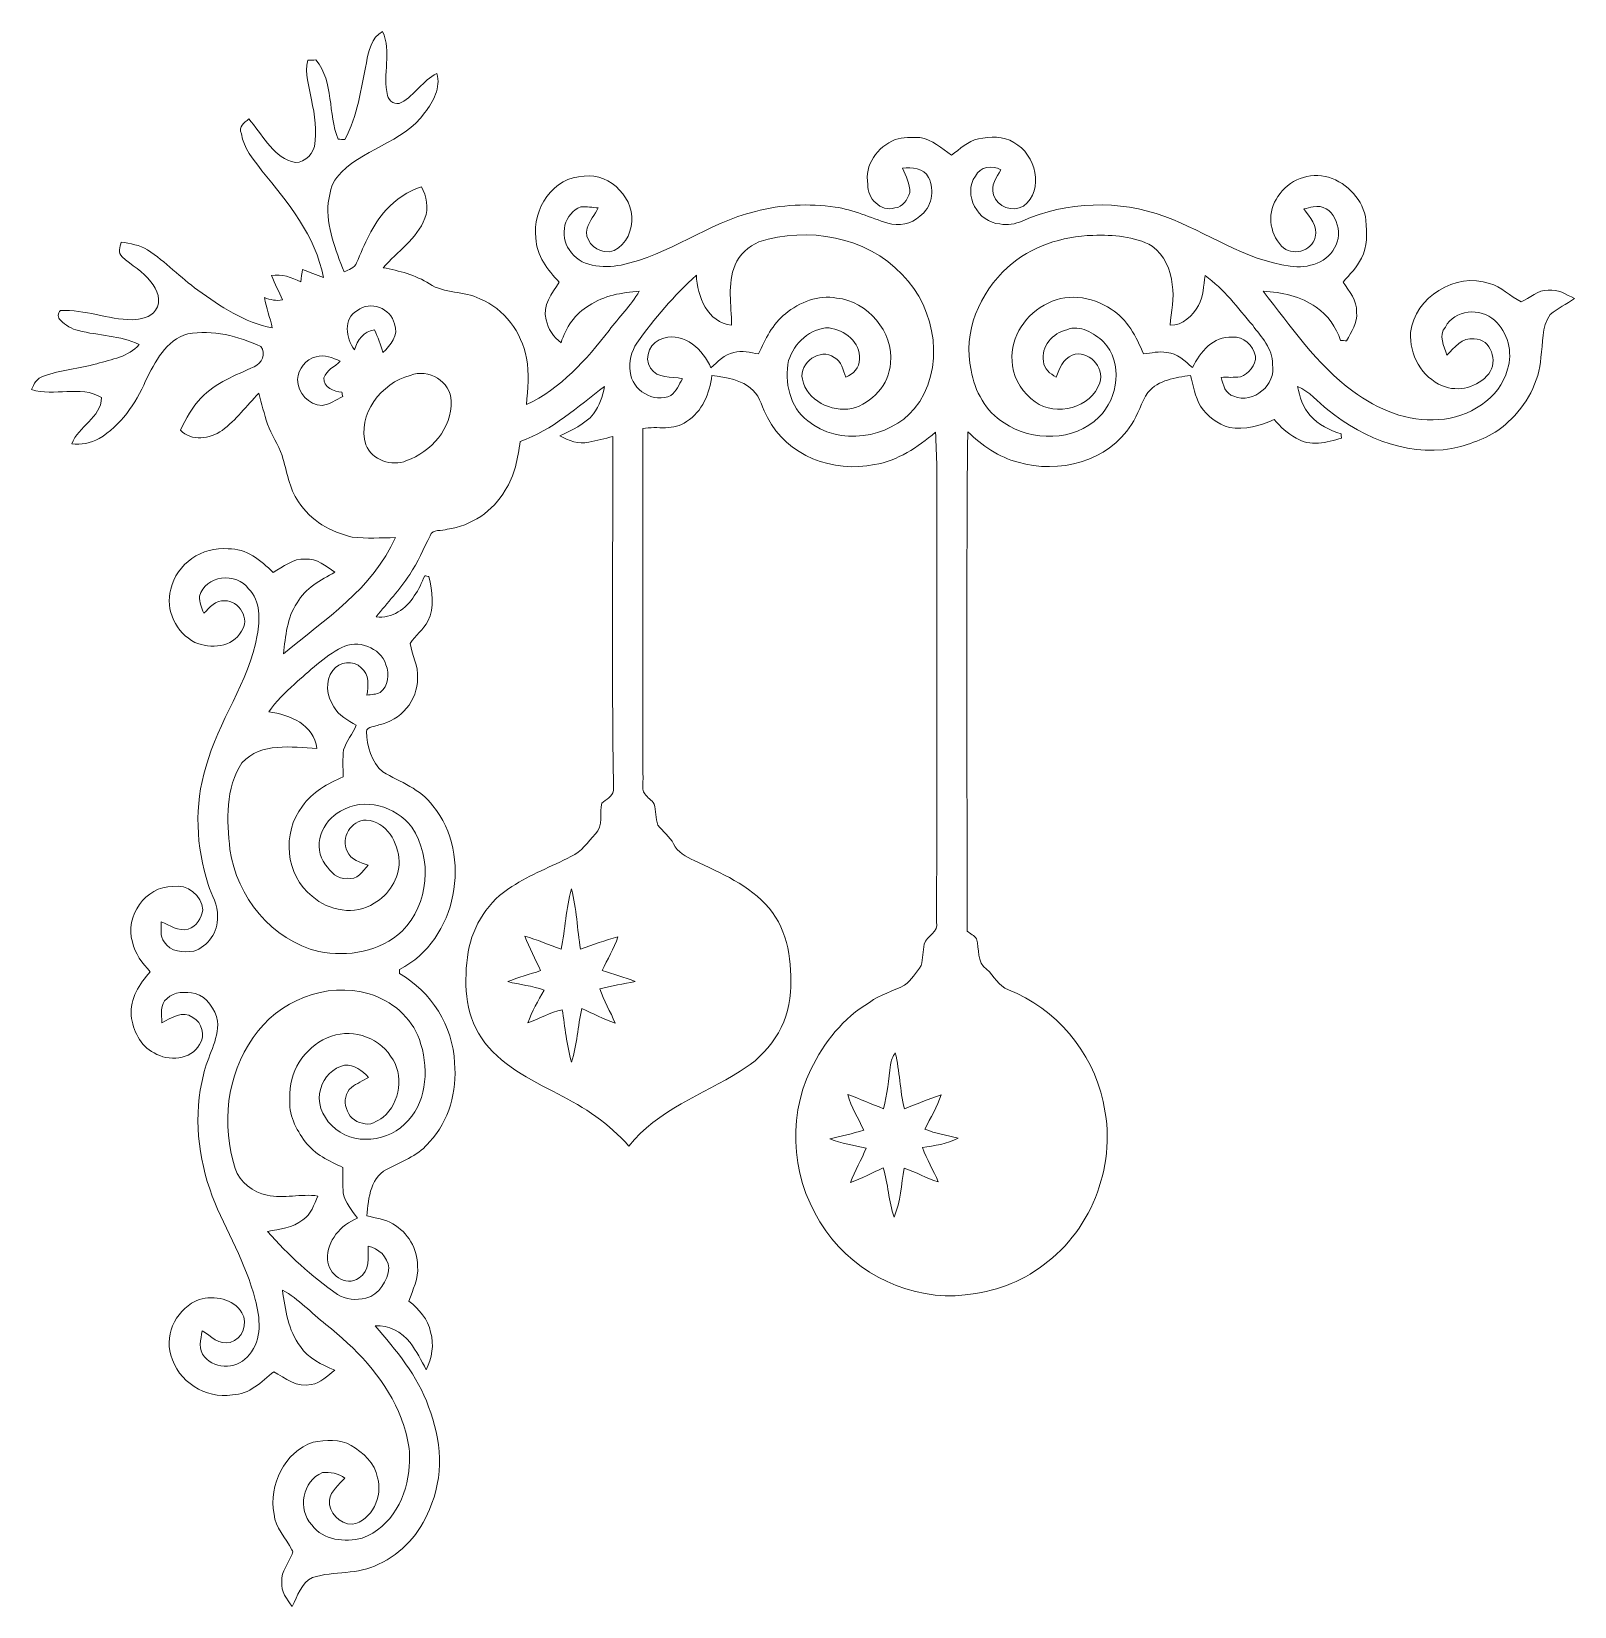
# Model space of a CAD drawing. Header units: centimetres. Extents: x -16.2 to 16.2, y -16.5 to 16.5.
import ezdxf

# ---------------------------------------------------------------- set-up
doc = ezdxf.new("R2010")
doc.units = ezdxf.units.CM
doc.header["$MEASUREMENT"] = 0
doc.layers.add('Layer 1', color=7, linetype='Continuous')

msp = doc.modelspace()

# ---------------------------------------------------------------- linework, layer by layer
at = {"layer": 'Layer 1', "color": 252, "lineweight": 9}
for points, knots in [([(-9.17169, 15.88505), (-9.12971, 16.12847), (-9.06868, 16.41563), (-8.83056, 16.54157), (-8.83056, 16.54157), (-8.63477, 16.12177), (-8.83726, 15.63564), (-8.72684, 15.19925), (-8.72684, 15.19925), (-8.69862, 15.07613), (-8.55892, 14.98053), (-8.43862, 15.04791), (-8.43862, 15.04791), (-8.15464, 15.2056), (-7.9846, 15.51464), (-7.69144, 15.66104), (-7.69144, 15.66104), (-7.60148, 15.3633), (-7.77046, 15.06837), (-7.94403, 14.83801), (-7.94403, 14.83801), (-8.39946, 14.18467), (-9.29693, 14.08553), (-9.79258, 13.47664), (-9.79258, 13.47664), (-9.91676, 13.32988), (-9.9404, 13.1288), (-9.97321, 12.94571), (-9.97321, 12.94571), (-10.01519, 12.44053), (-9.82116, 11.9544), (-9.63948, 11.49297), (-9.63948, 11.49297), (-9.54246, 11.53813), (-9.42111, 11.57235), (-9.37701, 11.68171), (-9.37701, 11.68171), (-9.20803, 12.07117), (-9.0521, 12.47793), (-8.75753, 12.79402), (-8.75753, 12.79402), (-8.56033, 13.01803), (-8.29998, 13.1863), (-8.01635, 13.27944), (-8.01635, 13.27944), (-7.9084, 13.07941), (-7.85583, 12.83529), (-7.94297, 12.61763), (-7.94297, 12.61763), (-8.11124, 12.17948), (-8.52153, 11.91877), (-8.82033, 11.58011), (-8.82033, 11.58011), (-8.48096, 11.51625), (-8.14158, 11.42806), (-7.84737, 11.24038), (-7.84737, 11.24038), (-7.53022, 11.03295), (-7.12206, 11.09292), (-6.78692, 10.92782), (-6.78692, 10.92782), (-6.26974, 10.72039), (-5.91238, 10.2198), (-5.81008, 9.68075), (-5.81008, 9.68075), (-5.74305, 9.35902), (-5.78115, 9.02917), (-5.80972, 8.70532), (-5.80972, 8.70532), (-5.08794, 9.03623), (-4.55101, 9.64865), (-4.07441, 10.26389), (-4.07441, 10.26389), (-3.86909, 10.54224), (-3.61333, 10.78424), (-3.43941, 11.08516), (-3.43941, 11.08516), (-3.80418, 11.05905), (-4.18483, 10.99732), (-4.49139, 10.78424), (-4.49139, 10.78424), (-4.79019, 10.62302), (-4.98069, 10.31928), (-5.083, 10.0039), (-5.083, 10.0039), (-5.23469, 10.12384), (-5.36416, 10.2907), (-5.39309, 10.48579), (-5.39309, 10.48579), (-5.48164, 10.786), (-5.27068, 11.0393), (-5.1211, 11.27566), (-5.1211, 11.27566), (-5.36522, 11.53107), (-5.60053, 11.8334), (-5.61287, 12.20382), (-5.61287, 12.20382), (-5.69789, 12.80495), (-5.23928, 13.50098), (-4.59793, 13.49992), (-4.59793, 13.49992), (-4.03984, 13.57648), (-3.49585, 13.00568), (-3.6098, 12.44547), (-3.6098, 12.44547), (-3.65884, 12.18089), (-3.86768, 11.8708), (-4.17601, 11.91701), (-4.17601, 11.91701), (-4.39261, 11.94876), (-4.60675, 12.18336), (-4.53126, 12.41055), (-4.53126, 12.41055), (-4.48398, 12.56647), (-4.37674, 12.69418), (-4.29948, 12.83564), (-4.29948, 12.83564), (-4.42084, 12.84517), (-4.5429, 12.86704), (-4.66425, 12.85893), (-4.66425, 12.85893), (-5.0128, 12.73722), (-5.12851, 12.24474), (-4.90943, 11.95899), (-4.90943, 11.95899), (-4.69036, 11.58822), (-4.20141, 11.56564), (-3.82288, 11.63655), (-3.82288, 11.63655), (-2.81887, 11.84293), (-1.99408, 12.52097), (-1.00101, 12.76262), (-1.00101, 12.76262), (-0.45738, 12.90479), (0.11836, 12.93477), (0.67398, 12.85187), (0.67398, 12.85187), (1.06063, 12.80354), (1.41411, 12.62856), (1.78206, 12.51356), (1.78206, 12.51356), (2.01136, 12.44582), (2.27877, 12.49168), (2.45269, 12.66172), (2.45269, 12.66172), (2.70916, 12.83564), (2.76878, 13.20888), (2.63966, 13.4777), (2.63966, 13.4777), (2.53876, 13.67667), (2.28653, 13.69078), (2.08862, 13.66961), (2.08862, 13.66961), (2.15988, 13.50592), (2.25231, 13.34294), (2.24208, 13.15632), (2.24208, 13.15632), (2.19128, 13.01238), (2.10273, 12.84799), (1.92846, 12.83494), (1.92846, 12.83494), (1.63389, 12.74322), (1.34496, 13.04343), (1.3626, 13.32883), (1.3626, 13.32883), (1.28076, 13.74087), (1.5718, 14.11728), (1.93304, 14.27251), (1.93304, 14.27251), (2.10061, 14.32472), (2.28159, 14.32048), (2.45586, 14.31378), (2.45586, 14.31378), (2.7148, 14.27886), (2.91306, 14.08518), (3.11944, 13.9416), (3.11944, 13.9416), (3.29477, 14.07354), (3.46445, 14.23864), (3.68459, 14.2905), (3.68459, 14.2905), (3.93294, 14.32895), (4.21058, 14.35858), (4.43001, 14.20689), (4.43001, 14.20689), (4.89179, 13.96912), (5.07735, 13.21947), (4.63462, 12.87551), (4.63462, 12.87551), (4.40108, 12.73933), (4.07829, 12.85328), (4.0035, 13.11257), (4.0035, 13.11257), (3.93541, 13.30872), (4.06594, 13.4777), (4.15907, 13.63468), (4.15907, 13.63468), (3.97986, 13.74052), (3.72092, 13.70489), (3.62073, 13.50522), (3.62073, 13.50522), (3.3498, 13.11575), (3.67683, 12.52449), (4.13755, 12.49945), (4.13755, 12.49945), (4.29701, 12.46311), (4.45611, 12.5005), (4.60498, 12.55871), (4.60498, 12.55871), (5.54126, 12.97534), (6.64227, 13.01274), (7.60359, 12.65396), (7.60359, 12.65396), (8.48977, 12.33152), (9.27682, 11.73427), (10.23355, 11.61574), (10.23355, 11.61574), (10.60679, 11.55012), (11.04424, 11.69194), (11.19981, 12.06377), (11.19981, 12.06377), (11.35468, 12.38197), (11.13137, 12.94959), (10.71509, 12.85716), (10.71509, 12.85716), (10.64877, 12.84975), (10.58492, 12.83106), (10.52107, 12.81412), (10.52107, 12.81412), (10.63889, 12.63703), (10.82481, 12.45852), (10.76166, 12.22146), (10.76166, 12.22146), (10.68511, 11.9223), (10.26707, 11.80835), (10.05258, 12.03378), (10.05258, 12.03378), (9.79223, 12.30542), (9.74284, 12.77003), (9.97708, 13.07447), (9.97708, 13.07447), (10.19298, 13.42902), (10.64383, 13.59023), (11.04106, 13.48193), (11.04106, 13.48193), (11.44146, 13.35282), (11.77378, 12.99863), (11.82634, 12.57388), (11.82634, 12.57388), (11.84469, 12.3093), (11.86339, 12.01932), (11.72933, 11.77872), (11.72933, 11.77872), (11.6362, 11.58752), (11.48274, 11.43794), (11.34833, 11.27672), (11.34833, 11.27672), (11.46792, 11.07952), (11.64819, 10.89537), (11.62773, 10.64595), (11.62773, 10.64595), (11.65666, 10.41982), (11.51519, 10.23426), (11.41818, 10.04482), (11.41818, 10.04482), (11.37585, 10.04799), (11.33387, 10.05117), (11.29259, 10.05434), (11.29259, 10.05434), (11.19699, 10.33022), (11.02589, 10.58739), (10.77895, 10.74861), (10.77895, 10.74861), (10.45862, 10.98285), (10.05364, 11.06399), (9.66487, 11.08692), (9.66487, 11.08692), (10.24837, 10.34997), (10.78424, 9.54634), (11.55224, 8.98366), (11.55224, 8.98366), (12.07223, 8.60654), (12.70123, 8.32961), (13.35811, 8.38923), (13.35811, 8.38923), (13.97935, 8.43121), (14.63481, 8.81856), (14.80132, 9.44792), (14.80132, 9.44792), (14.91456, 9.8081), (14.80802, 10.22403), (14.52721, 10.47627), (14.52721, 10.47627), (14.23052, 10.74473), (13.68196, 10.70663), (13.49534, 10.33304), (13.49534, 10.33304), (13.34258, 10.15877), (13.47029, 9.92699), (13.52426, 9.74319), (13.52426, 9.74319), (13.68725, 9.89453), (13.84106, 10.12349), (14.1, 10.08433), (14.1, 10.08433), (14.45842, 10.08574), (14.60553, 9.60878), (14.40374, 9.35232), (14.40374, 9.35232), (14.18749, 9.06621), (13.76204, 8.95932), (13.43219, 9.09867), (13.43219, 9.09867), (12.99792, 9.27682), (12.73157, 9.75836), (12.76403, 10.21909), (12.76403, 10.21909), (12.84905, 10.96698), (13.71229, 11.48874), (14.41926, 11.25061), (14.41926, 11.25061), (14.67044, 11.18006), (14.85353, 10.97404), (15.08495, 10.86326), (15.08495, 10.86326), (15.27616, 10.94017), (15.42891, 11.11797), (15.65187, 11.10633), (15.65187, 11.10633), (15.85612, 11.13737), (16.03181, 11.01707), (16.20679, 10.93241), (16.20679, 10.93241), (16.0371, 10.82022), (15.85859, 10.72109), (15.69737, 10.59727), (15.69737, 10.59727), (15.50687, 10.33939), (15.54815, 9.99578), (15.50158, 9.69592), (15.50158, 9.69592), (15.46807, 9.17557), (15.19502, 8.69015), (14.81508, 8.34196), (14.81508, 8.34196), (14.54591, 8.06997), (14.1762, 7.93415), (13.81989, 7.82126), (13.81989, 7.82126), (12.82329, 7.56902), (11.79283, 7.96978), (11.02413, 8.59667), (11.02413, 8.59667), (10.81281, 8.75859), (10.64277, 8.98225), (10.39054, 9.08562), (10.39054, 9.08562), (10.43393, 8.86689), (10.50307, 8.64253), (10.65477, 8.47319), (10.65477, 8.47319), (10.82269, 8.27881), (11.06505, 8.17227), (11.30247, 8.08831), (11.30247, 8.08831), (11.30494, 8.06644), (11.30988, 8.0227), (11.31199, 8.00047), (11.31199, 8.00047), (11.00719, 7.9031), (10.6456, 7.81385), (10.35844, 8.00153), (10.35844, 8.00153), (10.18064, 8.10031), (10.02753, 8.23507), (9.89912, 8.391), (9.89912, 8.391), (9.60561, 8.26082), (9.28105, 8.17051), (8.95861, 8.22448), (8.95861, 8.22448), (8.71132, 8.29433), (8.49048, 8.45732), (8.35184, 8.67357), (8.35184, 8.67357), (8.23224, 8.87077), (8.20085, 9.10078), (8.13946, 9.3188), (8.13946, 9.3188), (7.82443, 9.26624), (7.46566, 9.22814), (7.24694, 8.96214), (7.24694, 8.96214), (7.1023, 8.75189), (7.04585, 8.49507), (6.89733, 8.28622), (6.89733, 8.28622), (6.41473, 7.50764), (5.36451, 7.24341), (4.5182, 7.49212), (4.5182, 7.49212), (4.11109, 7.59936), (3.75937, 7.8449), (3.45951, 8.13417), (3.45951, 8.13417), (3.42812, 4.63744), (3.44681, 1.14035), (3.44964, -2.35638), (3.44964, -2.35638), (3.51561, -2.40788), (3.59604, -2.44704), (3.64472, -2.51725), (3.64472, -2.51725), (3.7114, -2.72891), (3.64225, -3.01219), (3.8578, -3.15613), (3.8578, -3.15613), (4.01584, -3.29336), (4.10721, -3.51349), (4.31641, -3.5851), (4.31641, -3.5851), (5.30772, -3.98022), (6.08383, -4.8858), (6.3022, -5.93319), (6.3022, -5.93319), (6.61017, -7.19402), (6.10041, -8.61078), (5.04701, -9.37137), (5.04701, -9.37137), (4.57747, -9.73649), (3.99891, -9.9411), (3.40942, -9.99613), (3.40942, -9.99613), (2.28335, -10.12631), (1.12801, -9.57245), (0.48172, -8.64923), (0.48172, -8.64923), (-0.21784, -7.68861), (-0.36707, -6.3343), (0.16633, -5.26397), (0.16633, -5.26397), (0.43727, -4.69318), (0.84966, -4.17671), (1.39753, -3.85145), (1.39753, -3.85145), (1.61942, -3.68459), (1.89247, -3.61756), (2.13519, -3.49091), (2.13519, -3.49091), (2.27771, -3.38155), (2.38178, -3.22633), (2.48161, -3.07957), (2.48161, -3.07957), (2.51619, -2.93105), (2.51442, -2.77689), (2.54829, -2.62872), (2.54829, -2.62872), (2.58639, -2.43999), (2.86967, -2.38954), (2.80405, -2.15918), (2.80405, -2.15918), (2.81852, 0.78052), (2.80299, 3.72057), (2.81076, 6.66062), (2.81076, 6.66062), (2.81146, 7.14781), (2.81711, 7.63605), (2.78077, 8.12218), (2.78077, 8.12218), (2.40718, 7.81103), (1.99196, 7.52069), (1.49948, 7.44732), (1.49948, 7.44732), (0.65105, 7.25893), (-0.34449, 7.63041), (-0.74348, 8.43015), (-0.74348, 8.43015), (-0.86096, 8.61395), (-0.88142, 8.85913), (-1.05498, 9.00553), (-1.05498, 9.00553), (-1.27618, 9.23766), (-1.61731, 9.26377), (-1.91364, 9.31774), (-1.91364, 9.31774), (-1.96162, 8.94803), (-2.11226, 8.55222), (-2.44704, 8.3529), (-2.44704, 8.3529), (-2.70951, 8.14264), (-3.06017, 8.25729), (-3.36709, 8.20473), (-3.36709, 8.20473), (-3.36215, 5.78467), (-3.36215, 3.36497), (-3.36779, 0.94492), (-3.36779, 0.94492), (-3.33816, 0.81333), (-3.40731, 0.64611), (-3.3244, 0.52687), (-3.3244, 0.52687), (-3.26725, 0.4482), (-3.17553, 0.39917), (-3.12614, 0.3145), (-3.12614, 0.3145), (-3.08839, 0.17092), (-3.09721, 0.01605), (-3.05241, -0.12718), (-3.05241, -0.12718), (-2.94552, -0.26194), (-2.79771, -0.36707), (-2.71939, -0.52476), (-2.71939, -0.52476), (-2.63896, -0.70291), (-2.45198, -0.78899), (-2.28653, -0.87365), (-2.28653, -0.87365), (-1.72385, -1.13683), (-1.1266, -1.38589), (-0.71349, -1.87096), (-0.71349, -1.87096), (-0.30604, -2.35638), (-0.22596, -3.03018), (-0.26441, -3.64014), (-0.26441, -3.64014), (-0.29722, -4.32841), (-0.7336, -4.95494), (-1.31957, -5.29784), (-1.31957, -5.29784), (-2.11508, -5.79385), (-3.05982, -6.10852), (-3.65743, -6.87017), (-3.65743, -6.87017), (-4.06912, -6.40027), (-4.59334, -6.05314), (-5.14721, -5.77338), (-5.14721, -5.77338), (-5.73952, -5.47246), (-6.37064, -5.16308), (-6.75587, -4.59899), (-6.75587, -4.59899), (-7.1083, -4.07158), (-7.12805, -3.39884), (-7.03245, -2.79312), (-7.03245, -2.79312), (-6.9372, -2.23255), (-6.60453, -1.71468), (-6.11488, -1.42081), (-6.11488, -1.42081), (-5.72541, -1.16364), (-5.28585, -1.00242), (-4.87451, -0.78687), (-4.87451, -0.78687), (-4.65332, -0.68915), (-4.5175, -0.4856), (-4.36157, -0.31203), (-4.36157, -0.31203), (-4.19118, -0.14693), (-4.2762, 0.12541), (-4.22822, 0.3339), (-4.22822, 0.3339), (-4.13791, 0.4101), (-4.00456, 0.46867), (-3.98022, 0.59531), (-3.98022, 0.59531), (-4.01902, 3.07464), (-3.99539, 5.55607), (-3.99292, 8.03575), (-3.99292, 8.03575), (-4.16084, 7.99059), (-4.32982, 7.9465), (-4.50092, 7.91475), (-4.50092, 7.91475), (-4.71505, 7.85936), (-4.92354, 7.95355), (-5.11052, 8.04739), (-5.11052, 8.04739), (-4.85405, 8.16592), (-4.58805, 8.28869), (-4.40038, 8.50777), (-4.40038, 8.50777), (-4.27514, 8.6771), (-4.20282, 8.87818), (-4.17107, 9.08491), (-4.17107, 9.08491), (-4.72846, 8.6584), (-5.26539, 8.17051), (-5.93813, 7.93203), (-5.93813, 7.93203), (-5.99246, 7.57925), (-6.0542, 7.20884), (-6.25458, 6.90615), (-6.25458, 6.90615), (-6.50611, 6.4673), (-6.97142, 6.15403), (-7.47272, 6.08665), (-7.47272, 6.08665), (-7.57961, 6.03973), (-7.78598, 6.10182), (-7.83361, 5.95048), (-7.83361, 5.95048), (-7.97049, 5.67672), (-8.09008, 5.39344), (-8.26259, 5.13909), (-8.26259, 5.13909), (-8.46261, 4.81489), (-8.73778, 4.54819), (-8.96497, 4.24445), (-8.96497, 4.24445), (-8.64006, 4.20458), (-8.32609, 4.41378), (-8.16628, 4.68753), (-8.16628, 4.68753), (-8.07314, 4.81771), (-8.01, 4.96517), (-7.94579, 5.11087), (-7.94579, 5.11087), (-7.92357, 5.10593), (-7.87876, 5.09535), (-7.85654, 5.09041), (-7.85654, 5.09041), (-7.80009, 4.78702), (-7.71719, 4.44024), (-7.88406, 4.15766), (-7.88406, 4.15766), (-7.96661, 3.97104), (-8.14793, 3.8571), (-8.24918, 3.68424), (-8.24918, 3.68424), (-8.22202, 3.438), (-8.07244, 3.21363), (-8.09608, 2.95787), (-8.09608, 2.95787), (-8.09078, 2.49573), (-8.45026, 2.05934), (-8.90711, 1.98102), (-8.90711, 1.98102), (-8.97379, 1.93093), (-9.1597, 1.95668), (-9.17169, 1.83639), (-9.17169, 1.83639), (-9.16111, 1.53088), (-9.0641, 1.19433), (-8.82738, 0.98725), (-8.82738, 0.98725), (-8.46296, 0.77558), (-8.02905, 0.63271), (-7.77434, 0.27534), (-7.77434, 0.27534), (-6.92979, -0.76394), (-7.26564, -2.54653), (-8.4739, -3.1593), (-8.4739, -3.1593), (-8.47425, -3.18047), (-8.47461, -3.2221), (-8.47461, -3.24326), (-8.47461, -3.24326), (-7.80962, -3.63026), (-7.3496, -4.34887), (-7.31996, -5.12286), (-7.31996, -5.12286), (-7.26599, -5.71518), (-7.43356, -6.33924), (-7.84525, -6.77951), (-7.84525, -6.77951), (-8.05586, -7.0522), (-8.38112, -7.17815), (-8.67957, -7.32631), (-8.67957, -7.32631), (-9.08068, -7.484), (-9.13536, -7.96166), (-9.1597, -8.33349), (-9.1597, -8.33349), (-8.97731, -8.38429), (-8.78152, -8.4044), (-8.61713, -8.5053), (-8.61713, -8.5053), (-8.30316, -8.68063), (-8.08902, -9.02917), (-8.09854, -9.39218), (-8.09854, -9.39218), (-8.06715, -9.65323), (-8.2012, -9.88713), (-8.27705, -10.12807), (-8.27705, -10.12807), (-8.0675, -10.29741), (-7.87171, -10.50484), (-7.82232, -10.78106), (-7.82232, -10.78106), (-7.74118, -11.04283), (-7.80292, -11.32434), (-7.91263, -11.56811), (-7.91263, -11.56811), (-8.01846, -11.37373), (-8.12006, -11.17618), (-8.25271, -10.99802), (-8.25271, -10.99802), (-8.42733, -10.77895), (-8.70285, -10.61491), (-8.99037, -10.64525), (-8.99037, -10.64525), (-8.5441, -11.15748), (-8.09537, -11.6937), (-7.86712, -12.34422), (-7.86712, -12.34422), (-7.59478, -13.0265), (-7.53869, -13.82201), (-7.84772, -14.50146), (-7.84772, -14.50146), (-8.04457, -15.00029), (-8.42204, -15.4342), (-8.91769, -15.65222), (-8.91769, -15.65222), (-9.34491, -15.88576), (-9.8522, -15.78345), (-10.30129, -15.93409), (-10.30129, -15.93409), (-10.54506, -16.04768), (-10.61773, -16.32109), (-10.73027, -16.54157), (-10.73027, -16.54157), (-10.83857, -16.38741), (-10.97333, -16.2276), (-10.94758, -16.02299), (-10.94758, -16.02299), (-10.96239, -15.80145), (-10.80788, -15.63282), (-10.73027, -15.4402), (-10.73027, -15.4402), (-10.71474, -15.40845), (-10.71651, -15.37811), (-10.73556, -15.34918), (-10.73556, -15.34918), (-10.86326, -15.10048), (-11.08551, -14.89057), (-11.11056, -14.59883), (-11.11056, -14.59883), (-11.23121, -13.9864), (-10.89043, -13.29461), (-10.28894, -13.08717), (-10.28894, -13.08717), (-10.02789, -13.04766), (-9.73014, -13.01309), (-9.49237, -13.15632), (-9.49237, -13.15632), (-9.24331, -13.31083), (-8.98578, -13.52709), (-8.93851, -13.83541), (-8.93851, -13.83541), (-8.82209, -14.22276), (-9.05104, -14.73994), (-9.47226, -14.81543), (-9.47226, -14.81543), (-9.72591, -14.80838), (-9.97744, -14.57025), (-9.94781, -14.30637), (-9.94781, -14.30637), (-9.9157, -14.11093), (-9.74884, -13.98288), (-9.62325, -13.84353), (-9.62325, -13.84353), (-9.75978, -13.74793), (-9.93017, -13.70771), (-10.09633, -13.72888), (-10.09633, -13.72888), (-10.5126, -13.89786), (-10.62479, -14.50993), (-10.31787, -14.82707), (-10.31787, -14.82707), (-10.0801, -15.15868), (-9.62396, -15.19714), (-9.25954, -15.10295), (-9.25954, -15.10295), (-8.63724, -14.87858), (-8.30527, -14.21571), (-8.27141, -13.58776), (-8.27141, -13.58776), (-8.22837, -13.19301), (-8.3529, -12.80707), (-8.49754, -12.44547), (-8.49754, -12.44547), (-8.82738, -11.70958), (-9.39783, -11.11232), (-10.02154, -10.61491), (-10.02154, -10.61491), (-10.33057, -10.38102), (-10.59233, -10.0801), (-10.93558, -9.89418), (-10.93558, -9.89418), (-10.87596, -10.30623), (-10.81846, -10.7405), (-10.55811, -11.08234), (-10.55811, -11.08234), (-10.3916, -11.33669), (-10.10761, -11.46298), (-9.83668, -11.57481), (-9.83668, -11.57481), (-9.98838, -11.69229), (-10.13231, -11.84575), (-10.32951, -11.87961), (-10.32951, -11.87961), (-10.62479, -11.95052), (-10.8802, -11.74979), (-11.11903, -11.60939), (-11.11903, -11.60939), (-11.37338, -11.82176), (-11.62985, -12.09093), (-11.98757, -12.0934), (-11.98757, -12.0934), (-12.54813, -12.19253), (-13.14044, -11.81188), (-13.27662, -11.2612), (-13.27662, -11.2612), (-13.42584, -10.79376), (-13.13127, -10.26178), (-12.68148, -10.09138), (-12.68148, -10.09138), (-12.37245, -10.00637), (-11.9604, -10.0681), (-11.78895, -10.37149), (-11.78895, -10.37149), (-11.64714, -10.59127), (-11.77837, -10.92606), (-12.0299, -10.99273), (-12.0299, -10.99273), (-12.26873, -11.06047), (-12.43842, -10.86291), (-12.6201, -10.75002), (-12.6201, -10.75002), (-12.6522, -10.931), (-12.71288, -11.14584), (-12.57424, -11.29753), (-12.57424, -11.29753), (-12.33646, -11.57517), (-11.84222, -11.55012), (-11.63056, -11.25026), (-11.63056, -11.25026), (-11.36174, -10.93276), (-11.39913, -10.4685), (-11.50814, -10.09385), (-11.50814, -10.09385), (-11.69476, -9.32621), (-12.12938, -8.65417), (-12.40843, -7.92145), (-12.40843, -7.92145), (-12.71535, -7.11641), (-12.80813, -6.21506), (-12.5947, -5.37475), (-12.5947, -5.37475), (-12.51462, -4.99163), (-12.27155, -4.64873), (-12.29625, -4.2448), (-12.29625, -4.2448), (-12.35269, -3.99715), (-12.51321, -3.73362), (-12.77109, -3.66236), (-12.77109, -3.66236), (-12.96617, -3.63449), (-13.20818, -3.61509), (-13.35987, -3.76961), (-13.35987, -3.76961), (-13.51756, -3.89026), (-13.46641, -4.10651), (-13.46994, -4.28008), (-13.46994, -4.28008), (-13.26886, -4.1873), (-13.03038, -4.00456), (-12.81801, -4.16895), (-12.81801, -4.16895), (-12.6201, -4.27655), (-12.55201, -4.54713), (-12.67478, -4.73551), (-12.67478, -4.73551), (-12.86104, -5.06042), (-13.332, -5.09923), (-13.63151, -4.91155), (-13.63151, -4.91155), (-13.92679, -4.76444), (-14.07107, -4.4413), (-14.11446, -4.13015), (-14.11446, -4.13015), (-14.13775, -3.77596), (-13.94231, -3.45881), (-13.71089, -3.20904), (-13.71089, -3.20904), (-13.87916, -3.03018), (-14.03897, -2.82945), (-14.08377, -2.58075), (-14.08377, -2.58075), (-14.26122, -2.05158), (-13.80437, -1.40635), (-13.24063, -1.41905), (-13.24063, -1.41905), (-12.93372, -1.35978), (-12.62751, -1.60249), (-12.60704, -1.91082), (-12.60704, -1.91082), (-12.6328, -2.0791), (-12.74392, -2.26007), (-12.9129, -2.31263), (-12.9129, -2.31263), (-13.12245, -2.36732), (-13.30025, -2.23397), (-13.48123, -2.15671), (-13.48123, -2.15671), (-13.47206, -2.29746), (-13.52144, -2.46151), (-13.41808, -2.58286), (-13.41808, -2.58286), (-13.29602, -2.79488), (-13.01062, -2.80688), (-12.7986, -2.7776), (-12.7986, -2.7776), (-12.49627, -2.67988), (-12.28637, -2.36908), (-12.29801, -2.05334), (-12.29801, -2.05334), (-12.2906, -1.81028), (-12.41937, -1.59967), (-12.49557, -1.37813), (-12.49557, -1.37813), (-12.75098, -0.58367), (-12.79119, 0.28804), (-12.54496, 1.08991), (-12.54496, 1.08991), (-12.28496, 2.05264), (-11.64149, 2.87143), (-11.46616, 3.86168), (-11.46616, 3.86168), (-11.39984, 4.18941), (-11.39596, 4.57888), (-11.64502, 4.83535), (-11.64502, 4.83535), (-11.89479, 5.19165), (-12.56436, 5.12251), (-12.67619, 4.67942), (-12.67619, 4.67942), (-12.68395, 4.55172), (-12.63668, 4.43354), (-12.58623, 4.32029), (-12.58623, 4.32029), (-12.46064, 4.43671), (-12.34528, 4.6071), (-12.14667, 4.58135), (-12.14667, 4.58135), (-11.84857, 4.60146), (-11.60445, 4.18694), (-11.79566, 3.94388), (-11.79566, 3.94388), (-11.98474, 3.59886), (-12.44441, 3.56641), (-12.77214, 3.70928), (-12.77214, 3.70928), (-13.16549, 3.90613), (-13.40856, 4.39861), (-13.27873, 4.82723), (-13.27873, 4.82723), (-13.1662, 5.35781), (-12.61445, 5.73564), (-12.07788, 5.67214), (-12.07788, 5.67214), (-11.69511, 5.69436), (-11.38855, 5.42766), (-11.13032, 5.17895), (-11.13032, 5.17895), (-10.91512, 5.28973), (-10.7151, 5.4827), (-10.45616, 5.46082), (-10.45616, 5.46082), (-10.21098, 5.47811), (-10.02224, 5.30842), (-9.83139, 5.18319), (-9.83139, 5.18319), (-10.12702, 5.01421), (-10.45969, 4.85616), (-10.62655, 4.54078), (-10.62655, 4.54078), (-10.84139, 4.22681), (-10.86926, 3.83628), (-10.91301, 3.46975), (-10.91301, 3.46975), (-10.04588, 4.19118), (-9.03517, 4.84135), (-8.56104, 5.91026), (-8.56104, 5.91026), (-8.86301, 5.91097), (-9.16676, 5.88416), (-9.46732, 5.92226), (-9.46732, 5.92226), (-9.91182, 6.02492), (-10.34856, 6.26727), (-10.59621, 6.66133), (-10.59621, 6.66133), (-10.79906, 6.94813), (-10.83857, 7.30832), (-10.9444, 7.63535), (-10.9444, 7.63535), (-11.01425, 7.86959), (-11.16736, 8.06679), (-11.24814, 8.29645), (-11.24814, 8.29645), (-11.31941, 8.50882), (-11.37444, 8.72543), (-11.43194, 8.94168), (-11.43194, 8.94168), (-11.68806, 8.68098), (-11.90854, 8.38147), (-12.20417, 8.16169), (-12.20417, 8.16169), (-12.4557, 7.98036), (-12.84729, 7.92639), (-13.07765, 8.16733), (-13.07765, 8.16733), (-12.96053, 8.4104), (-12.83141, 8.6524), (-12.64268, 8.8482), (-12.64268, 8.8482), (-12.33858, 9.1657), (-11.91807, 9.32092), (-11.52684, 9.49978), (-11.52684, 9.49978), (-11.36703, 9.55975), (-11.27919, 9.78588), (-11.38714, 9.92487), (-11.38714, 9.92487), (-11.86198, 10.14113), (-12.40173, 10.28471), (-12.9249, 10.1884), (-12.9249, 10.1884), (-13.38563, 10.06175), (-13.60999, 9.59926), (-13.80896, 9.20521), (-13.80896, 9.20521), (-14.01604, 8.7212), (-14.32931, 8.26682), (-14.78721, 7.99095), (-14.78721, 7.99095), (-14.96184, 7.8964), (-15.16539, 7.85513), (-15.36294, 7.87841), (-15.36294, 7.87841), (-15.22748, 8.25623), (-14.74311, 8.4164), (-14.73571, 8.85525), (-14.73571, 8.85525), (-15.18938, 9.11983), (-15.72666, 8.86654), (-16.20679, 9.01859), (-16.20679, 9.01859), (-16.16093, 9.13959), (-16.09425, 9.26483), (-15.95667, 9.29975), (-15.95667, 9.29975), (-15.59578, 9.43416), (-15.20419, 9.45638), (-14.83519, 9.56363), (-14.83519, 9.56363), (-14.52298, 9.65394), (-14.16773, 9.70756), (-13.94372, 9.96721), (-13.94372, 9.96721), (-14.34377, 10.15771), (-14.79533, 10.15277), (-15.21866, 10.25754), (-15.21866, 10.25754), (-15.36259, 10.29353), (-15.49488, 10.37114), (-15.59931, 10.47627), (-15.59931, 10.47627), (-15.65716, 10.52671), (-15.65998, 10.63219), (-15.59895, 10.68123), (-15.59895, 10.68123), (-15.08743, 10.70663), (-14.60165, 10.49461), (-14.0933, 10.48473), (-14.0933, 10.48473), (-13.92044, 10.5059), (-13.70454, 10.5253), (-13.59906, 10.68723), (-13.59906, 10.68723), (-13.46853, 10.87349), (-13.56307, 11.12855), (-13.70066, 11.28236), (-13.70066, 11.28236), (-13.85905, 11.50497), (-14.106, 11.6302), (-14.30532, 11.80694), (-14.30532, 11.80694), (-14.3981, 11.88985), (-14.34236, 12.0179), (-14.32296, 12.1195), (-14.32296, 12.1195), (-14.13457, 12.08387), (-13.93278, 12.06024), (-13.76839, 11.95229), (-13.76839, 11.95229), (-13.38739, 11.70746), (-13.0773, 11.37267), (-12.71182, 11.10739), (-12.71182, 11.10739), (-12.24086, 10.76237), (-11.73145, 10.43005), (-11.14901, 10.3161), (-11.14901, 10.3161), (-11.19911, 10.52953), (-11.26719, 10.73838), (-11.31517, 10.95252), (-11.31517, 10.95252), (-11.19205, 10.90771), (-11.06188, 10.87632), (-10.931, 10.90489), (-10.931, 10.90489), (-11.00473, 11.07705), (-11.09539, 11.24215), (-11.16701, 11.41536), (-11.16701, 11.41536), (-10.94723, 11.45417), (-10.74332, 11.37761), (-10.55211, 11.28377), (-10.55211, 11.28377), (-10.54259, 11.34904), (-10.52354, 11.47957), (-10.51401, 11.54483), (-10.51401, 11.54483), (-10.36585, 11.49227), (-10.22474, 11.42206), (-10.07586, 11.37232), (-10.07586, 11.37232), (-10.23179, 12.24721), (-10.82234, 12.94783), (-11.36562, 13.6174), (-11.36562, 13.6174), (-11.54095, 13.85376), (-11.75685, 14.08518), (-11.79319, 14.39069), (-11.79319, 14.39069), (-11.87468, 14.54485), (-11.73286, 14.62493), (-11.64431, 14.70607), (-11.64431, 14.70607), (-11.35892, 14.39915), (-11.16842, 13.94689), (-10.74261, 13.81107), (-10.74261, 13.81107), (-10.52566, 13.73029), (-10.32034, 13.92855), (-10.2646, 14.1261), (-10.2646, 14.1261), (-10.21098, 14.45348), (-10.25402, 14.78721), (-10.32739, 15.10788), (-10.32739, 15.10788), (-10.37079, 15.38235), (-10.47909, 15.66245), (-10.40501, 15.94115), (-10.40501, 15.94115), (-10.34715, 15.94185), (-10.28894, 15.94256), (-10.23073, 15.94362), (-10.23073, 15.94362), (-9.84444, 15.47442), (-9.98908, 14.81508), (-9.76189, 14.27956), (-9.76189, 14.27956), (-9.72838, 14.27745), (-9.661, 14.27286), (-9.62713, 14.27074), (-9.62713, 14.27074), (-9.35761, 14.76816), (-9.28423, 15.3386), (-9.17169, 15.88505), (-9.17169, 15.88505), (-9.17169, 15.88505), (-9.17169, 15.88505), (-9.17169, 15.88505)], [0, 0, 0, 0, 0.00338983, 0.00338983, 0.00338983, 0.00338983, 0.00677966, 0.00677966, 0.00677966, 0.00677966, 0.01016949, 0.01016949, 0.01016949, 0.01016949, 0.01355932, 0.01355932, 0.01355932, 0.01355932, 0.01694915, 0.01694915, 0.01694915, 0.01694915, 0.02033898, 0.02033898, 0.02033898, 0.02033898, 0.02372881, 0.02372881, 0.02372881, 0.02372881, 0.02711864, 0.02711864, 0.02711864, 0.02711864, 0.03050847, 0.03050847, 0.03050847, 0.03050847, 0.03389831, 0.03389831, 0.03389831, 0.03389831, 0.03728814, 0.03728814, 0.03728814, 0.03728814, 0.04067797, 0.04067797, 0.04067797, 0.04067797, 0.0440678, 0.0440678, 0.0440678, 0.0440678, 0.04745763, 0.04745763, 0.04745763, 0.04745763, 0.05084746, 0.05084746, 0.05084746, 0.05084746, 0.05423729, 0.05423729, 0.05423729, 0.05423729, 0.05762712, 0.05762712, 0.05762712, 0.05762712, 0.06101695, 0.06101695, 0.06101695, 0.06101695, 0.06440678, 0.06440678, 0.06440678, 0.06440678, 0.06779661, 0.06779661, 0.06779661, 0.06779661, 0.07118644, 0.07118644, 0.07118644, 0.07118644, 0.07457627, 0.07457627, 0.07457627, 0.07457627, 0.0779661, 0.0779661, 0.0779661, 0.0779661, 0.08135593, 0.08135593, 0.08135593, 0.08135593, 0.08474576, 0.08474576, 0.08474576, 0.08474576, 0.08813559, 0.08813559, 0.08813559, 0.08813559, 0.09152542, 0.09152542, 0.09152542, 0.09152542, 0.09491525, 0.09491525, 0.09491525, 0.09491525, 0.09830508, 0.09830508, 0.09830508, 0.09830508, 0.10169492, 0.10169492, 0.10169492, 0.10169492, 0.10508475, 0.10508475, 0.10508475, 0.10508475, 0.10847458, 0.10847458, 0.10847458, 0.10847458, 0.11186441, 0.11186441, 0.11186441, 0.11186441, 0.11525424, 0.11525424, 0.11525424, 0.11525424, 0.11864407, 0.11864407, 0.11864407, 0.11864407, 0.1220339, 0.1220339, 0.1220339, 0.1220339, 0.12542373, 0.12542373, 0.12542373, 0.12542373, 0.12881356, 0.12881356, 0.12881356, 0.12881356, 0.13220339, 0.13220339, 0.13220339, 0.13220339, 0.13559322, 0.13559322, 0.13559322, 0.13559322, 0.13898305, 0.13898305, 0.13898305, 0.13898305, 0.14237288, 0.14237288, 0.14237288, 0.14237288, 0.14576271, 0.14576271, 0.14576271, 0.14576271, 0.14915254, 0.14915254, 0.14915254, 0.14915254, 0.15254237, 0.15254237, 0.15254237, 0.15254237, 0.1559322, 0.1559322, 0.1559322, 0.1559322, 0.15932203, 0.15932203, 0.15932203, 0.15932203, 0.16271186, 0.16271186, 0.16271186, 0.16271186, 0.16610169, 0.16610169, 0.16610169, 0.16610169, 0.16949153, 0.16949153, 0.16949153, 0.16949153, 0.17288136, 0.17288136, 0.17288136, 0.17288136, 0.17627119, 0.17627119, 0.17627119, 0.17627119, 0.17966102, 0.17966102, 0.17966102, 0.17966102, 0.18305085, 0.18305085, 0.18305085, 0.18305085, 0.18644068, 0.18644068, 0.18644068, 0.18644068, 0.18983051, 0.18983051, 0.18983051, 0.18983051, 0.19322034, 0.19322034, 0.19322034, 0.19322034, 0.19661017, 0.19661017, 0.19661017, 0.19661017, 0.2, 0.2, 0.2, 0.2, 0.20338983, 0.20338983, 0.20338983, 0.20338983, 0.20677966, 0.20677966, 0.20677966, 0.20677966, 0.21016949, 0.21016949, 0.21016949, 0.21016949, 0.21355932, 0.21355932, 0.21355932, 0.21355932, 0.21694915, 0.21694915, 0.21694915, 0.21694915, 0.22033898, 0.22033898, 0.22033898, 0.22033898, 0.22372881, 0.22372881, 0.22372881, 0.22372881, 0.22711864, 0.22711864, 0.22711864, 0.22711864, 0.23050847, 0.23050847, 0.23050847, 0.23050847, 0.23389831, 0.23389831, 0.23389831, 0.23389831, 0.23728814, 0.23728814, 0.23728814, 0.23728814, 0.24067797, 0.24067797, 0.24067797, 0.24067797, 0.2440678, 0.2440678, 0.2440678, 0.2440678, 0.24745763, 0.24745763, 0.24745763, 0.24745763, 0.25084746, 0.25084746, 0.25084746, 0.25084746, 0.25423729, 0.25423729, 0.25423729, 0.25423729, 0.25762712, 0.25762712, 0.25762712, 0.25762712, 0.26101695, 0.26101695, 0.26101695, 0.26101695, 0.26440678, 0.26440678, 0.26440678, 0.26440678, 0.26779661, 0.26779661, 0.26779661, 0.26779661, 0.27118644, 0.27118644, 0.27118644, 0.27118644, 0.27457627, 0.27457627, 0.27457627, 0.27457627, 0.2779661, 0.2779661, 0.2779661, 0.2779661, 0.28135593, 0.28135593, 0.28135593, 0.28135593, 0.28474576, 0.28474576, 0.28474576, 0.28474576, 0.28813559, 0.28813559, 0.28813559, 0.28813559, 0.29152542, 0.29152542, 0.29152542, 0.29152542, 0.29491525, 0.29491525, 0.29491525, 0.29491525, 0.29830508, 0.29830508, 0.29830508, 0.29830508, 0.30169492, 0.30169492, 0.30169492, 0.30169492, 0.30508475, 0.30508475, 0.30508475, 0.30508475, 0.30847458, 0.30847458, 0.30847458, 0.30847458, 0.31186441, 0.31186441, 0.31186441, 0.31186441, 0.31525424, 0.31525424, 0.31525424, 0.31525424, 0.31864407, 0.31864407, 0.31864407, 0.31864407, 0.3220339, 0.3220339, 0.3220339, 0.3220339, 0.32542373, 0.32542373, 0.32542373, 0.32542373, 0.32881356, 0.32881356, 0.32881356, 0.32881356, 0.33220339, 0.33220339, 0.33220339, 0.33220339, 0.33559322, 0.33559322, 0.33559322, 0.33559322, 0.33898305, 0.33898305, 0.33898305, 0.33898305, 0.34237288, 0.34237288, 0.34237288, 0.34237288, 0.34576271, 0.34576271, 0.34576271, 0.34576271, 0.34915254, 0.34915254, 0.34915254, 0.34915254, 0.35254237, 0.35254237, 0.35254237, 0.35254237, 0.3559322, 0.3559322, 0.3559322, 0.3559322, 0.35932203, 0.35932203, 0.35932203, 0.35932203, 0.36271186, 0.36271186, 0.36271186, 0.36271186, 0.36610169, 0.36610169, 0.36610169, 0.36610169, 0.36949153, 0.36949153, 0.36949153, 0.36949153, 0.37288136, 0.37288136, 0.37288136, 0.37288136, 0.37627119, 0.37627119, 0.37627119, 0.37627119, 0.37966102, 0.37966102, 0.37966102, 0.37966102, 0.38305085, 0.38305085, 0.38305085, 0.38305085, 0.38644068, 0.38644068, 0.38644068, 0.38644068, 0.38983051, 0.38983051, 0.38983051, 0.38983051, 0.39322034, 0.39322034, 0.39322034, 0.39322034, 0.39661017, 0.39661017, 0.39661017, 0.39661017, 0.4, 0.4, 0.4, 0.4, 0.40338983, 0.40338983, 0.40338983, 0.40338983, 0.40677966, 0.40677966, 0.40677966, 0.40677966, 0.41016949, 0.41016949, 0.41016949, 0.41016949, 0.41355932, 0.41355932, 0.41355932, 0.41355932, 0.41694915, 0.41694915, 0.41694915, 0.41694915, 0.42033898, 0.42033898, 0.42033898, 0.42033898, 0.42372881, 0.42372881, 0.42372881, 0.42372881, 0.42711864, 0.42711864, 0.42711864, 0.42711864, 0.43050847, 0.43050847, 0.43050847, 0.43050847, 0.43389831, 0.43389831, 0.43389831, 0.43389831, 0.43728814, 0.43728814, 0.43728814, 0.43728814, 0.44067797, 0.44067797, 0.44067797, 0.44067797, 0.4440678, 0.4440678, 0.4440678, 0.4440678, 0.44745763, 0.44745763, 0.44745763, 0.44745763, 0.45084746, 0.45084746, 0.45084746, 0.45084746, 0.45423729, 0.45423729, 0.45423729, 0.45423729, 0.45762712, 0.45762712, 0.45762712, 0.45762712, 0.46101695, 0.46101695, 0.46101695, 0.46101695, 0.46440678, 0.46440678, 0.46440678, 0.46440678, 0.46779661, 0.46779661, 0.46779661, 0.46779661, 0.47118644, 0.47118644, 0.47118644, 0.47118644, 0.47457627, 0.47457627, 0.47457627, 0.47457627, 0.4779661, 0.4779661, 0.4779661, 0.4779661, 0.48135593, 0.48135593, 0.48135593, 0.48135593, 0.48474576, 0.48474576, 0.48474576, 0.48474576, 0.48813559, 0.48813559, 0.48813559, 0.48813559, 0.49152542, 0.49152542, 0.49152542, 0.49152542, 0.49491525, 0.49491525, 0.49491525, 0.49491525, 0.49830508, 0.49830508, 0.49830508, 0.49830508, 0.50169492, 0.50169492, 0.50169492, 0.50169492, 0.50508475, 0.50508475, 0.50508475, 0.50508475, 0.50847458, 0.50847458, 0.50847458, 0.50847458, 0.51186441, 0.51186441, 0.51186441, 0.51186441, 0.51525424, 0.51525424, 0.51525424, 0.51525424, 0.51864407, 0.51864407, 0.51864407, 0.51864407, 0.5220339, 0.5220339, 0.5220339, 0.5220339, 0.52542373, 0.52542373, 0.52542373, 0.52542373, 0.52881356, 0.52881356, 0.52881356, 0.52881356, 0.53220339, 0.53220339, 0.53220339, 0.53220339, 0.53559322, 0.53559322, 0.53559322, 0.53559322, 0.53898305, 0.53898305, 0.53898305, 0.53898305, 0.54237288, 0.54237288, 0.54237288, 0.54237288, 0.54576271, 0.54576271, 0.54576271, 0.54576271, 0.54915254, 0.54915254, 0.54915254, 0.54915254, 0.55254237, 0.55254237, 0.55254237, 0.55254237, 0.5559322, 0.5559322, 0.5559322, 0.5559322, 0.55932203, 0.55932203, 0.55932203, 0.55932203, 0.56271186, 0.56271186, 0.56271186, 0.56271186, 0.56610169, 0.56610169, 0.56610169, 0.56610169, 0.56949153, 0.56949153, 0.56949153, 0.56949153, 0.57288136, 0.57288136, 0.57288136, 0.57288136, 0.57627119, 0.57627119, 0.57627119, 0.57627119, 0.57966102, 0.57966102, 0.57966102, 0.57966102, 0.58305085, 0.58305085, 0.58305085, 0.58305085, 0.58644068, 0.58644068, 0.58644068, 0.58644068, 0.58983051, 0.58983051, 0.58983051, 0.58983051, 0.59322034, 0.59322034, 0.59322034, 0.59322034, 0.59661017, 0.59661017, 0.59661017, 0.59661017, 0.6, 0.6, 0.6, 0.6, 0.60338983, 0.60338983, 0.60338983, 0.60338983, 0.60677966, 0.60677966, 0.60677966, 0.60677966, 0.61016949, 0.61016949, 0.61016949, 0.61016949, 0.61355932, 0.61355932, 0.61355932, 0.61355932, 0.61694915, 0.61694915, 0.61694915, 0.61694915, 0.62033898, 0.62033898, 0.62033898, 0.62033898, 0.62372881, 0.62372881, 0.62372881, 0.62372881, 0.62711864, 0.62711864, 0.62711864, 0.62711864, 0.63050847, 0.63050847, 0.63050847, 0.63050847, 0.63389831, 0.63389831, 0.63389831, 0.63389831, 0.63728814, 0.63728814, 0.63728814, 0.63728814, 0.64067797, 0.64067797, 0.64067797, 0.64067797, 0.6440678, 0.6440678, 0.6440678, 0.6440678, 0.64745763, 0.64745763, 0.64745763, 0.64745763, 0.65084746, 0.65084746, 0.65084746, 0.65084746, 0.65423729, 0.65423729, 0.65423729, 0.65423729, 0.65762712, 0.65762712, 0.65762712, 0.65762712, 0.66101695, 0.66101695, 0.66101695, 0.66101695, 0.66440678, 0.66440678, 0.66440678, 0.66440678, 0.66779661, 0.66779661, 0.66779661, 0.66779661, 0.67118644, 0.67118644, 0.67118644, 0.67118644, 0.67457627, 0.67457627, 0.67457627, 0.67457627, 0.6779661, 0.6779661, 0.6779661, 0.6779661, 0.68135593, 0.68135593, 0.68135593, 0.68135593, 0.68474576, 0.68474576, 0.68474576, 0.68474576, 0.68813559, 0.68813559, 0.68813559, 0.68813559, 0.69152542, 0.69152542, 0.69152542, 0.69152542, 0.69491525, 0.69491525, 0.69491525, 0.69491525, 0.69830508, 0.69830508, 0.69830508, 0.69830508, 0.70169492, 0.70169492, 0.70169492, 0.70169492, 0.70508475, 0.70508475, 0.70508475, 0.70508475, 0.70847458, 0.70847458, 0.70847458, 0.70847458, 0.71186441, 0.71186441, 0.71186441, 0.71186441, 0.71525424, 0.71525424, 0.71525424, 0.71525424, 0.71864407, 0.71864407, 0.71864407, 0.71864407, 0.7220339, 0.7220339, 0.7220339, 0.7220339, 0.72542373, 0.72542373, 0.72542373, 0.72542373, 0.72881356, 0.72881356, 0.72881356, 0.72881356, 0.73220339, 0.73220339, 0.73220339, 0.73220339, 0.73559322, 0.73559322, 0.73559322, 0.73559322, 0.73898305, 0.73898305, 0.73898305, 0.73898305, 0.74237288, 0.74237288, 0.74237288, 0.74237288, 0.74576271, 0.74576271, 0.74576271, 0.74576271, 0.74915254, 0.74915254, 0.74915254, 0.74915254, 0.75254237, 0.75254237, 0.75254237, 0.75254237, 0.7559322, 0.7559322, 0.7559322, 0.7559322, 0.75932203, 0.75932203, 0.75932203, 0.75932203, 0.76271186, 0.76271186, 0.76271186, 0.76271186, 0.76610169, 0.76610169, 0.76610169, 0.76610169, 0.76949153, 0.76949153, 0.76949153, 0.76949153, 0.77288136, 0.77288136, 0.77288136, 0.77288136, 0.77627119, 0.77627119, 0.77627119, 0.77627119, 0.77966102, 0.77966102, 0.77966102, 0.77966102, 0.78305085, 0.78305085, 0.78305085, 0.78305085, 0.78644068, 0.78644068, 0.78644068, 0.78644068, 0.78983051, 0.78983051, 0.78983051, 0.78983051, 0.79322034, 0.79322034, 0.79322034, 0.79322034, 0.79661017, 0.79661017, 0.79661017, 0.79661017, 0.8, 0.8, 0.8, 0.8, 0.80338983, 0.80338983, 0.80338983, 0.80338983, 0.80677966, 0.80677966, 0.80677966, 0.80677966, 0.81016949, 0.81016949, 0.81016949, 0.81016949, 0.81355932, 0.81355932, 0.81355932, 0.81355932, 0.81694915, 0.81694915, 0.81694915, 0.81694915, 0.82033898, 0.82033898, 0.82033898, 0.82033898, 0.82372881, 0.82372881, 0.82372881, 0.82372881, 0.82711864, 0.82711864, 0.82711864, 0.82711864, 0.83050847, 0.83050847, 0.83050847, 0.83050847, 0.83389831, 0.83389831, 0.83389831, 0.83389831, 0.83728814, 0.83728814, 0.83728814, 0.83728814, 0.84067797, 0.84067797, 0.84067797, 0.84067797, 0.8440678, 0.8440678, 0.8440678, 0.8440678, 0.84745763, 0.84745763, 0.84745763, 0.84745763, 0.85084746, 0.85084746, 0.85084746, 0.85084746, 0.85423729, 0.85423729, 0.85423729, 0.85423729, 0.85762712, 0.85762712, 0.85762712, 0.85762712, 0.86101695, 0.86101695, 0.86101695, 0.86101695, 0.86440678, 0.86440678, 0.86440678, 0.86440678, 0.86779661, 0.86779661, 0.86779661, 0.86779661, 0.87118644, 0.87118644, 0.87118644, 0.87118644, 0.87457627, 0.87457627, 0.87457627, 0.87457627, 0.8779661, 0.8779661, 0.8779661, 0.8779661, 0.88135593, 0.88135593, 0.88135593, 0.88135593, 0.88474576, 0.88474576, 0.88474576, 0.88474576, 0.88813559, 0.88813559, 0.88813559, 0.88813559, 0.89152542, 0.89152542, 0.89152542, 0.89152542, 0.89491525, 0.89491525, 0.89491525, 0.89491525, 0.89830508, 0.89830508, 0.89830508, 0.89830508, 0.90169492, 0.90169492, 0.90169492, 0.90169492, 0.90508475, 0.90508475, 0.90508475, 0.90508475, 0.90847458, 0.90847458, 0.90847458, 0.90847458, 0.91186441, 0.91186441, 0.91186441, 0.91186441, 0.91525424, 0.91525424, 0.91525424, 0.91525424, 0.91864407, 0.91864407, 0.91864407, 0.91864407, 0.9220339, 0.9220339, 0.9220339, 0.9220339, 0.92542373, 0.92542373, 0.92542373, 0.92542373, 0.92881356, 0.92881356, 0.92881356, 0.92881356, 0.93220339, 0.93220339, 0.93220339, 0.93220339, 0.93559322, 0.93559322, 0.93559322, 0.93559322, 0.93898305, 0.93898305, 0.93898305, 0.93898305, 0.94237288, 0.94237288, 0.94237288, 0.94237288, 0.94576271, 0.94576271, 0.94576271, 0.94576271, 0.94915254, 0.94915254, 0.94915254, 0.94915254, 0.95254237, 0.95254237, 0.95254237, 0.95254237, 0.9559322, 0.9559322, 0.9559322, 0.9559322, 0.95932203, 0.95932203, 0.95932203, 0.95932203, 0.96271186, 0.96271186, 0.96271186, 0.96271186, 0.96610169, 0.96610169, 0.96610169, 0.96610169, 0.96949153, 0.96949153, 0.96949153, 0.96949153, 0.97288136, 0.97288136, 0.97288136, 0.97288136, 0.97627119, 0.97627119, 0.97627119, 0.97627119, 0.97966102, 0.97966102, 0.97966102, 0.97966102, 0.98305085, 0.98305085, 0.98305085, 0.98305085, 0.98644068, 0.98644068, 0.98644068, 0.98644068, 0.98983051, 0.98983051, 0.98983051, 0.98983051, 0.99322034, 0.99322034, 0.99322034, 0.99322034, 1, 1, 1, 1]), ([(-0.92693, 12.12444), (-1.14141, 12.0239), (-1.33826, 11.86162), (-1.42716, 11.6369), (-1.42716, 11.6369), (-1.59544, 11.23685), (-1.50089, 10.79412), (-1.50125, 10.37467), (-1.50125, 10.37467), (-2.00466, 10.4237), (-2.22233, 10.9825), (-2.23961, 11.42277), (-2.23961, 11.42277), (-2.70951, 10.99767), (-3.11944, 10.50978), (-3.49127, 9.9979), (-3.49127, 9.9979), (-3.59851, 9.8208), (-3.67189, 9.60596), (-3.6292, 9.39782), (-3.6292, 9.39782), (-3.6031, 9.0073), (-3.12826, 8.72402), (-2.77407, 8.89335), (-2.77407, 8.89335), (-2.66436, 8.98684), (-2.60156, 9.1216), (-2.53383, 9.24648), (-2.53383, 9.24648), (-2.76208, 9.30504), (-3.06405, 9.23943), (-3.20058, 9.47155), (-3.20058, 9.47155), (-3.36462, 9.70368), (-3.19105, 10.04376), (-2.92576, 10.10091), (-2.92576, 10.10091), (-2.47844, 10.22403), (-2.0985, 9.85538), (-1.9334, 9.47755), (-1.9334, 9.47755), (-1.79441, 9.60984), (-1.64871, 9.75272), (-1.45503, 9.79752), (-1.45503, 9.79752), (-1.28323, 9.85185), (-1.10649, 9.79682), (-0.93469, 9.7693), (-0.93469, 9.7693), (-0.79358, 10.07763), (-0.64047, 10.39936), (-0.36742, 10.6142), (-0.36742, 10.6142), (-0.07356, 10.85409), (0.32226, 11.01637), (0.70644, 10.94193), (0.70644, 10.94193), (1.35837, 10.87596), (1.90659, 10.23355), (1.83956, 9.57633), (1.83956, 9.57633), (1.80887, 9.12654), (1.45291, 8.73354), (1.02358, 8.6196), (1.02358, 8.6196), (0.59813, 8.54163), (0.07708, 8.78681), (-0.01288, 9.2366), (-0.01288, 9.2366), (-0.08943, 9.58973), (0.36565, 9.90547), (0.6574, 9.69416), (0.6574, 9.69416), (0.80945, 9.61055), (0.84367, 9.42781), (0.90152, 9.27964), (0.90152, 9.27964), (1.05251, 9.34561), (1.18692, 9.48355), (1.18762, 9.65712), (1.18762, 9.65712), (1.21902, 10.01801), (0.86942, 10.2706), (0.54733, 10.31716), (0.54733, 10.31716), (0.14693, 10.31822), (-0.18468, 9.99261), (-0.30216, 9.62889), (-0.30216, 9.62889), (-0.39458, 9.18228), (-0.28028, 8.64747), (0.10283, 8.36454), (0.10283, 8.36454), (0.75089, 7.82726), (1.80499, 7.98707), (2.33839, 8.61219), (2.33839, 8.61219), (2.99843, 9.43345), (2.81076, 10.71757), (2.08192, 11.43617), (2.08192, 11.43617), (1.32944, 12.24051), (0.09931, 12.44829), (-0.92693, 12.12444), (-0.92693, 12.12444), (-0.92693, 12.12444), (-0.92693, 12.12444), (-0.92693, 12.12444)], [0, 0, 0, 0, 0.03571429, 0.03571429, 0.03571429, 0.03571429, 0.07142857, 0.07142857, 0.07142857, 0.07142857, 0.10714286, 0.10714286, 0.10714286, 0.10714286, 0.14285714, 0.14285714, 0.14285714, 0.14285714, 0.17857143, 0.17857143, 0.17857143, 0.17857143, 0.21428571, 0.21428571, 0.21428571, 0.21428571, 0.25, 0.25, 0.25, 0.25, 0.28571429, 0.28571429, 0.28571429, 0.28571429, 0.32142857, 0.32142857, 0.32142857, 0.32142857, 0.35714286, 0.35714286, 0.35714286, 0.35714286, 0.39285714, 0.39285714, 0.39285714, 0.39285714, 0.42857143, 0.42857143, 0.42857143, 0.42857143, 0.46428571, 0.46428571, 0.46428571, 0.46428571, 0.5, 0.5, 0.5, 0.5, 0.53571429, 0.53571429, 0.53571429, 0.53571429, 0.57142857, 0.57142857, 0.57142857, 0.57142857, 0.60714286, 0.60714286, 0.60714286, 0.60714286, 0.64285714, 0.64285714, 0.64285714, 0.64285714, 0.67857143, 0.67857143, 0.67857143, 0.67857143, 0.71428571, 0.71428571, 0.71428571, 0.71428571, 0.75, 0.75, 0.75, 0.75, 0.78571429, 0.78571429, 0.78571429, 0.78571429, 0.82142857, 0.82142857, 0.82142857, 0.82142857, 0.85714286, 0.85714286, 0.85714286, 0.85714286, 0.89285714, 0.89285714, 0.89285714, 0.89285714, 0.92857143, 0.92857143, 0.92857143, 0.92857143, 1, 1, 1, 1]), ([(4.30054, 11.58963), (3.71351, 11.05729), (3.34698, 10.2205), (3.53148, 9.42675), (3.53148, 9.42675), (3.6098, 8.99248), (3.83275, 8.55257), (4.22328, 8.32256), (4.22328, 8.32256), (4.81489, 7.92321), (5.69119, 7.92921), (6.21753, 8.43827), (6.21753, 8.43827), (6.62675, 8.84925), (6.72765, 9.58056), (6.31313, 10.0233), (6.31313, 10.0233), (6.11205, 10.20392), (5.82312, 10.3916), (5.5409, 10.2773), (5.5409, 10.2773), (5.25198, 10.21133), (4.99022, 9.9217), (5.05231, 9.61161), (5.05231, 9.61161), (5.05795, 9.45427), (5.1913, 9.3509), (5.3183, 9.28282), (5.3183, 9.28282), (5.38251, 9.46273), (5.46576, 9.66241), (5.65485, 9.74213), (5.65485, 9.74213), (5.98434, 9.87407), (6.34912, 9.49025), (6.2327, 9.16499), (6.2327, 9.16499), (6.05666, 8.63406), (5.31512, 8.44779), (4.87451, 8.75965), (4.87451, 8.75965), (4.63144, 8.94486), (4.44059, 9.21191), (4.40108, 9.5213), (4.40108, 9.5213), (4.32276, 10.03459), (4.61768, 10.54894), (5.06465, 10.79094), (5.06465, 10.79094), (5.49363, 11.06117), (6.06478, 10.98427), (6.474, 10.71051), (6.474, 10.71051), (6.81196, 10.49496), (7.00317, 10.12702), (7.15416, 9.76789), (7.15416, 9.76789), (7.31643, 9.78588), (7.47871, 9.83386), (7.64275, 9.79752), (7.64275, 9.79752), (7.86677, 9.788), (8.02093, 9.61549), (8.1825, 9.48531), (8.1825, 9.48531), (8.34231, 9.80105), (8.62065, 10.15982), (9.01753, 10.11749), (9.01753, 10.11749), (9.25847, 10.14889), (9.45286, 9.9404), (9.50366, 9.7245), (9.50366, 9.7245), (9.52059, 9.53012), (9.3629, 9.34985), (9.18721, 9.28917), (9.18721, 9.28917), (9.05351, 9.2673), (8.91769, 9.28317), (8.78328, 9.27717), (8.78328, 9.27717), (8.82279, 9.11913), (8.87077, 8.93251), (9.05139, 8.8803), (9.05139, 8.8803), (9.46414, 8.70532), (9.93969, 9.12548), (9.86384, 9.55199), (9.86384, 9.55199), (9.8716, 9.87972), (9.62289, 10.12419), (9.44686, 10.37043), (9.44686, 10.37043), (9.13253, 10.73309), (8.84184, 11.13384), (8.44638, 11.41324), (8.44638, 11.41324), (8.40863, 11.20546), (8.41675, 10.97933), (8.31021, 10.78953), (8.31021, 10.78953), (8.18674, 10.5701), (7.98177, 10.36726), (7.71119, 10.37149), (7.71119, 10.37149), (7.73095, 10.65512), (7.80362, 10.93946), (7.75776, 11.22486), (7.75776, 11.22486), (7.72777, 11.53248), (7.59125, 11.84892), (7.33619, 12.03413), (7.33619, 12.03413), (6.95942, 12.24474), (6.51316, 12.27155), (6.09159, 12.25956), (6.09159, 12.25956), (5.44424, 12.23768), (4.78561, 12.03096), (4.30054, 11.58963), (4.30054, 11.58963), (4.30054, 11.58963), (4.30054, 11.58963), (4.30054, 11.58963)], [0, 0, 0, 0, 0.03125, 0.03125, 0.03125, 0.03125, 0.0625, 0.0625, 0.0625, 0.0625, 0.09375, 0.09375, 0.09375, 0.09375, 0.125, 0.125, 0.125, 0.125, 0.15625, 0.15625, 0.15625, 0.15625, 0.1875, 0.1875, 0.1875, 0.1875, 0.21875, 0.21875, 0.21875, 0.21875, 0.25, 0.25, 0.25, 0.25, 0.28125, 0.28125, 0.28125, 0.28125, 0.3125, 0.3125, 0.3125, 0.3125, 0.34375, 0.34375, 0.34375, 0.34375, 0.375, 0.375, 0.375, 0.375, 0.40625, 0.40625, 0.40625, 0.40625, 0.4375, 0.4375, 0.4375, 0.4375, 0.46875, 0.46875, 0.46875, 0.46875, 0.5, 0.5, 0.5, 0.5, 0.53125, 0.53125, 0.53125, 0.53125, 0.5625, 0.5625, 0.5625, 0.5625, 0.59375, 0.59375, 0.59375, 0.59375, 0.625, 0.625, 0.625, 0.625, 0.65625, 0.65625, 0.65625, 0.65625, 0.6875, 0.6875, 0.6875, 0.6875, 0.71875, 0.71875, 0.71875, 0.71875, 0.75, 0.75, 0.75, 0.75, 0.78125, 0.78125, 0.78125, 0.78125, 0.8125, 0.8125, 0.8125, 0.8125, 0.84375, 0.84375, 0.84375, 0.84375, 0.875, 0.875, 0.875, 0.875, 0.90625, 0.90625, 0.90625, 0.90625, 0.9375, 0.9375, 0.9375, 0.9375, 1, 1, 1, 1]), ([(-9.36043, 10.68052), (-9.66841, 10.51684), (-9.60067, 10.09668), (-9.42358, 9.85573), (-9.42358, 9.85573), (-9.35655, 10.05575), (-9.23625, 10.24943), (-8.99989, 10.27307), (-8.99989, 10.27307), (-8.93075, 10.11855), (-8.86513, 9.96192), (-8.82633, 9.79646), (-8.82633, 9.79646), (-8.66934, 9.94957), (-8.47708, 10.16476), (-8.58361, 10.40007), (-8.58361, 10.40007), (-8.65099, 10.73132), (-9.09691, 10.89607), (-9.36043, 10.68052), (-9.36043, 10.68052), (-9.36043, 10.68052), (-9.36043, 10.68052), (-9.36043, 10.68052)], [0, 0, 0, 0, 0.14285714, 0.14285714, 0.14285714, 0.14285714, 0.28571429, 0.28571429, 0.28571429, 0.28571429, 0.42857143, 0.42857143, 0.42857143, 0.42857143, 0.57142857, 0.57142857, 0.57142857, 0.57142857, 0.71428571, 0.71428571, 0.71428571, 0.71428571, 1, 1, 1, 1]), ([(-10.22721, 9.71038), (-10.44769, 9.66276), (-10.60186, 9.45109), (-10.61773, 9.23202), (-10.61773, 9.23202), (-10.61597, 8.95579), (-10.38737, 8.68874), (-10.10232, 8.68803), (-10.10232, 8.68803), (-9.94322, 8.70532), (-9.81058, 8.80763), (-9.66876, 8.87218), (-9.66876, 8.87218), (-9.67334, 8.89547), (-9.68287, 8.94168), (-9.68746, 8.96497), (-9.68746, 8.96497), (-9.84868, 8.97696), (-10.08186, 9.06833), (-10.06387, 9.26694), (-10.06387, 9.26694), (-10.01236, 9.4324), (-9.83527, 9.50119), (-9.71921, 9.61372), (-9.71921, 9.61372), (-9.87654, 9.68781), (-10.04835, 9.76612), (-10.22721, 9.71038), (-10.22721, 9.71038), (-10.22721, 9.71038), (-10.22721, 9.71038), (-10.22721, 9.71038)], [0, 0, 0, 0, 0.11111111, 0.11111111, 0.11111111, 0.11111111, 0.22222222, 0.22222222, 0.22222222, 0.22222222, 0.33333333, 0.33333333, 0.33333333, 0.33333333, 0.44444444, 0.44444444, 0.44444444, 0.44444444, 0.55555556, 0.55555556, 0.55555556, 0.55555556, 0.66666667, 0.66666667, 0.66666667, 0.66666667, 0.77777778, 0.77777778, 0.77777778, 0.77777778, 1, 1, 1, 1]), ([(-8.2513, 9.31774), (-8.85525, 9.16287), (-9.37278, 8.49542), (-9.18439, 7.86183), (-9.18439, 7.86183), (-9.05563, 7.53939), (-8.63971, 7.3951), (-8.32573, 7.5274), (-8.32573, 7.5274), (-7.81809, 7.70414), (-7.36618, 8.2139), (-7.39017, 8.77341), (-7.39017, 8.77341), (-7.39546, 9.1978), (-7.86783, 9.46803), (-8.2513, 9.31774), (-8.2513, 9.31774), (-8.2513, 9.31774), (-8.2513, 9.31774), (-8.2513, 9.31774)], [0, 0, 0, 0, 0.16666667, 0.16666667, 0.16666667, 0.16666667, 0.33333333, 0.33333333, 0.33333333, 0.33333333, 0.5, 0.5, 0.5, 0.5, 0.66666667, 0.66666667, 0.66666667, 0.66666667, 1, 1, 1, 1]), ([(-9.69063, 3.6038), (-10.06458, 3.4073), (-10.36867, 3.1078), (-10.68511, 2.83334), (-10.68511, 2.83334), (-10.87667, 2.65201), (-11.07352, 2.47103), (-11.22028, 2.25019), (-11.22028, 2.25019), (-10.78071, 2.19516), (-10.27024, 1.9775), (-10.21133, 1.48149), (-10.21133, 1.48149), (-10.74438, 1.50301), (-11.38044, 1.62295), (-11.78578, 1.18269), (-11.78578, 1.18269), (-12.13221, 0.65035), (-12.11245, -0.03334), (-12.03696, -0.63835), (-12.03696, -0.63835), (-11.89973, -1.6353), (-11.15889, -2.543), (-10.16829, -2.785), (-10.16829, -2.785), (-9.56293, -2.90107), (-8.88101, -2.79418), (-8.4231, -2.35638), (-8.4231, -2.35638), (-7.86042, -1.79052), (-7.77646, -0.82956), (-8.21814, -0.16951), (-8.21814, -0.16951), (-8.55504, 0.26794), (-9.22355, 0.46443), (-9.7125, 0.16669), (-9.7125, 0.16669), (-10.10126, -0.0344), (-10.32104, -0.58861), (-10.03247, -0.96044), (-10.03247, -0.96044), (-9.92382, -1.10261), (-9.78024, -1.28358), (-9.57316, -1.24231), (-9.57316, -1.24231), (-9.36325, -1.29381), (-9.25283, -1.09732), (-9.13465, -0.97243), (-9.13465, -0.97243), (-9.29623, -0.9107), (-9.50084, -0.85743), (-9.57457, -0.67857), (-9.57457, -0.67857), (-9.72132, -0.3974), (-9.49202, -0.0217), (-9.17416, -0.0217), (-9.17416, -0.0217), (-8.74025, -0.04815), (-8.50318, -0.50112), (-8.48096, -0.88706), (-8.48096, -0.88706), (-8.48096, -1.24583), (-8.69509, -1.59861), (-9.00942, -1.76971), (-9.00942, -1.76971), (-9.40947, -2.0283), (-9.96509, -1.93587), (-10.3094, -1.62366), (-10.3094, -1.62366), (-10.87843, -1.18692), (-10.94934, -0.2891), (-10.51684, 0.26688), (-10.51684, 0.26688), (-10.31152, 0.56744), (-9.98308, 0.74348), (-9.65923, 0.88882), (-9.65923, 0.88882), (-9.66206, 1.0758), (-9.67405, 1.26453), (-9.64971, 1.45009), (-9.64971, 1.45009), (-9.58868, 1.63565), (-9.46168, 1.79052), (-9.38548, 1.96938), (-9.38548, 1.96938), (-9.56187, 2.07098), (-9.75589, 2.16694), (-9.85361, 2.35779), (-9.85361, 2.35779), (-10.00566, 2.57581), (-10.04588, 2.90072), (-9.87478, 3.11873), (-9.87478, 3.11873), (-9.74778, 3.30535), (-9.43839, 3.34592), (-9.28, 3.1787), (-9.28, 3.1787), (-9.10396, 3.04042), (-9.13465, 2.79524), (-9.15935, 2.59909), (-9.15935, 2.59909), (-9.06692, 2.61638), (-8.96849, 2.61638), (-8.88206, 2.65659), (-8.88206, 2.65659), (-8.70779, 2.78889), (-8.68416, 3.04853), (-8.76, 3.24079), (-8.76, 3.24079), (-8.88277, 3.60698), (-9.35267, 3.77772), (-9.69063, 3.6038), (-9.69063, 3.6038), (-9.69063, 3.6038), (-9.69063, 3.6038), (-9.69063, 3.6038)], [0, 0, 0, 0, 0.03333333, 0.03333333, 0.03333333, 0.03333333, 0.06666667, 0.06666667, 0.06666667, 0.06666667, 0.1, 0.1, 0.1, 0.1, 0.13333333, 0.13333333, 0.13333333, 0.13333333, 0.16666667, 0.16666667, 0.16666667, 0.16666667, 0.2, 0.2, 0.2, 0.2, 0.23333333, 0.23333333, 0.23333333, 0.23333333, 0.26666667, 0.26666667, 0.26666667, 0.26666667, 0.3, 0.3, 0.3, 0.3, 0.33333333, 0.33333333, 0.33333333, 0.33333333, 0.36666667, 0.36666667, 0.36666667, 0.36666667, 0.4, 0.4, 0.4, 0.4, 0.43333333, 0.43333333, 0.43333333, 0.43333333, 0.46666667, 0.46666667, 0.46666667, 0.46666667, 0.5, 0.5, 0.5, 0.5, 0.53333333, 0.53333333, 0.53333333, 0.53333333, 0.56666667, 0.56666667, 0.56666667, 0.56666667, 0.6, 0.6, 0.6, 0.6, 0.63333333, 0.63333333, 0.63333333, 0.63333333, 0.66666667, 0.66666667, 0.66666667, 0.66666667, 0.7, 0.7, 0.7, 0.7, 0.73333333, 0.73333333, 0.73333333, 0.73333333, 0.76666667, 0.76666667, 0.76666667, 0.76666667, 0.8, 0.8, 0.8, 0.8, 0.83333333, 0.83333333, 0.83333333, 0.83333333, 0.86666667, 0.86666667, 0.86666667, 0.86666667, 0.9, 0.9, 0.9, 0.9, 0.93333333, 0.93333333, 0.93333333, 0.93333333, 1, 1, 1, 1]), ([(-4.86357, -1.4695), (-4.98387, -1.88225), (-4.98951, -2.31616), (-5.08124, -2.73491), (-5.08124, -2.73491), (-5.33806, -2.64883), (-5.58289, -2.52818), (-5.84676, -2.46327), (-5.84676, -2.46327), (-5.74552, -2.70916), (-5.61993, -2.9434), (-5.51092, -3.18576), (-5.51092, -3.18576), (-5.74164, -3.26266), (-5.97623, -3.32758), (-6.20342, -3.41507), (-6.20342, -3.41507), (-5.95048, -3.48315), (-5.68625, -3.50185), (-5.43895, -3.59287), (-5.43895, -3.59287), (-5.56101, -3.819), (-5.69578, -4.04089), (-5.78079, -4.28466), (-5.78079, -4.28466), (-5.53914, -4.19329), (-5.31266, -4.06171), (-5.05866, -4.00526), (-5.05866, -4.00526), (-4.99869, -4.37356), (-4.96164, -4.7461), (-4.86569, -5.10769), (-4.86569, -5.10769), (-4.74116, -4.74327), (-4.73269, -4.35381), (-4.64485, -3.98092), (-4.64485, -3.98092), (-4.41378, -4.08605), (-4.18765, -4.20352), (-3.94847, -4.28995), (-3.94847, -4.28995), (-4.0416, -4.04336), (-4.18553, -3.819), (-4.26773, -3.56782), (-4.26773, -3.56782), (-4.02184, -3.50432), (-3.77102, -3.46481), (-3.52231, -3.4133), (-3.52231, -3.4133), (-3.75056, -3.32546), (-3.98516, -3.25808), (-4.21799, -3.1847), (-4.21799, -3.1847), (-4.11039, -2.94763), (-3.96646, -2.72644), (-3.88885, -2.47632), (-3.88885, -2.47632), (-4.15661, -2.54088), (-4.41131, -2.64742), (-4.67166, -2.73562), (-4.67166, -2.73562), (-4.74398, -2.31475), (-4.75598, -1.88401), (-4.86357, -1.4695), (-4.86357, -1.4695), (-4.86357, -1.4695), (-4.86357, -1.4695), (-4.86357, -1.4695)], [0, 0, 0, 0, 0.05555556, 0.05555556, 0.05555556, 0.05555556, 0.11111111, 0.11111111, 0.11111111, 0.11111111, 0.16666667, 0.16666667, 0.16666667, 0.16666667, 0.22222222, 0.22222222, 0.22222222, 0.22222222, 0.27777778, 0.27777778, 0.27777778, 0.27777778, 0.33333333, 0.33333333, 0.33333333, 0.33333333, 0.38888889, 0.38888889, 0.38888889, 0.38888889, 0.44444444, 0.44444444, 0.44444444, 0.44444444, 0.5, 0.5, 0.5, 0.5, 0.55555556, 0.55555556, 0.55555556, 0.55555556, 0.61111111, 0.61111111, 0.61111111, 0.61111111, 0.66666667, 0.66666667, 0.66666667, 0.66666667, 0.72222222, 0.72222222, 0.72222222, 0.72222222, 0.77777778, 0.77777778, 0.77777778, 0.77777778, 0.83333333, 0.83333333, 0.83333333, 0.83333333, 0.88888889, 0.88888889, 0.88888889, 0.88888889, 1, 1, 1, 1]), ([(-11.54906, -4.59264), (-12.11316, -5.37686), (-12.21934, -6.43202), (-11.92901, -7.34113), (-11.92901, -7.34113), (-11.82952, -7.63217), (-11.55189, -7.8396), (-11.25732, -7.90487), (-11.25732, -7.90487), (-10.9056, -7.98389), (-10.54365, -7.8643), (-10.19052, -7.91933), (-10.19052, -7.91933), (-10.26813, -8.10066), (-10.33516, -8.30562), (-10.50661, -8.42133), (-10.50661, -8.42133), (-10.71757, -8.58961), (-10.99238, -8.61889), (-11.24956, -8.66334), (-11.24956, -8.66334), (-10.81317, -9.15829), (-10.32246, -9.60702), (-9.782, -9.98626), (-9.782, -9.98626), (-9.60526, -10.09668), (-9.38124, -10.11326), (-9.18122, -10.06528), (-9.18122, -10.06528), (-8.90323, -9.99155), (-8.71908, -9.70368), (-8.70285, -9.42605), (-8.70285, -9.42605), (-8.71873, -9.19639), (-8.9184, -9.01823), (-9.13536, -8.9699), (-9.13536, -8.9699), (-9.13642, -9.19568), (-9.09126, -9.50295), (-9.32692, -9.63701), (-9.32692, -9.63701), (-9.6102, -9.8515), (-9.97991, -9.55622), (-9.99049, -9.24966), (-9.99049, -9.24966), (-10.00249, -8.85913), (-9.70968, -8.52364), (-9.35902, -8.38782), (-9.35902, -8.38782), (-9.46944, -8.22025), (-9.61619, -8.06397), (-9.65641, -7.86077), (-9.65641, -7.86077), (-9.67264, -7.6805), (-9.66594, -7.50058), (-9.66347, -7.32067), (-9.66347, -7.32067), (-9.95028, -7.18308), (-10.26248, -7.04621), (-10.45475, -6.78021), (-10.45475, -6.78021), (-10.65054, -6.51916), (-10.81529, -6.19883), (-10.77719, -5.86228), (-10.77719, -5.86228), (-10.81881, -5.32888), (-10.47591, -4.80924), (-9.99578, -4.59511), (-9.99578, -4.59511), (-9.53435, -4.38979), (-8.93392, -4.55172), (-8.66193, -4.98457), (-8.66193, -4.98457), (-8.3656, -5.36769), (-8.46543, -5.95295), (-8.81786, -6.26621), (-8.81786, -6.26621), (-8.94627, -6.3463), (-9.09585, -6.45319), (-9.25601, -6.39039), (-9.25601, -6.39039), (-9.59221, -6.34277), (-9.74143, -5.86193), (-9.48778, -5.63686), (-9.48778, -5.63686), (-9.37243, -5.55713), (-9.24578, -5.49681), (-9.12478, -5.4266), (-9.12478, -5.4266), (-9.25848, -5.29149), (-9.43063, -5.14826), (-9.63172, -5.17084), (-9.63172, -5.17084), (-9.86878, -5.22517), (-10.0674, -5.42343), (-10.12878, -5.65838), (-10.12878, -5.65838), (-10.22544, -5.9346), (-10.0995, -6.24117), (-9.90053, -6.43766), (-9.90053, -6.43766), (-9.4712, -6.88534), (-8.6771, -6.79009), (-8.29363, -6.33113), (-8.29363, -6.33113), (-7.877, -5.87887), (-7.86748, -5.1853), (-8.05833, -4.63144), (-8.05833, -4.63144), (-8.22837, -4.16507), (-8.63935, -3.81053), (-9.11243, -3.67577), (-9.11243, -3.67577), (-10.00919, -3.4006), (-11.03648, -3.82393), (-11.54906, -4.59264), (-11.54906, -4.59264), (-11.54906, -4.59264), (-11.54906, -4.59264), (-11.54906, -4.59264)], [0, 0, 0, 0, 0.03225806, 0.03225806, 0.03225806, 0.03225806, 0.06451613, 0.06451613, 0.06451613, 0.06451613, 0.09677419, 0.09677419, 0.09677419, 0.09677419, 0.12903226, 0.12903226, 0.12903226, 0.12903226, 0.16129032, 0.16129032, 0.16129032, 0.16129032, 0.19354839, 0.19354839, 0.19354839, 0.19354839, 0.22580645, 0.22580645, 0.22580645, 0.22580645, 0.25806452, 0.25806452, 0.25806452, 0.25806452, 0.29032258, 0.29032258, 0.29032258, 0.29032258, 0.32258065, 0.32258065, 0.32258065, 0.32258065, 0.35483871, 0.35483871, 0.35483871, 0.35483871, 0.38709677, 0.38709677, 0.38709677, 0.38709677, 0.41935484, 0.41935484, 0.41935484, 0.41935484, 0.4516129, 0.4516129, 0.4516129, 0.4516129, 0.48387097, 0.48387097, 0.48387097, 0.48387097, 0.51612903, 0.51612903, 0.51612903, 0.51612903, 0.5483871, 0.5483871, 0.5483871, 0.5483871, 0.58064516, 0.58064516, 0.58064516, 0.58064516, 0.61290323, 0.61290323, 0.61290323, 0.61290323, 0.64516129, 0.64516129, 0.64516129, 0.64516129, 0.67741935, 0.67741935, 0.67741935, 0.67741935, 0.70967742, 0.70967742, 0.70967742, 0.70967742, 0.74193548, 0.74193548, 0.74193548, 0.74193548, 0.77419355, 0.77419355, 0.77419355, 0.77419355, 0.80645161, 0.80645161, 0.80645161, 0.80645161, 0.83870968, 0.83870968, 0.83870968, 0.83870968, 0.87096774, 0.87096774, 0.87096774, 0.87096774, 0.90322581, 0.90322581, 0.90322581, 0.90322581, 0.93548387, 0.93548387, 0.93548387, 0.93548387, 1, 1, 1, 1]), ([(1.8385, -5.16308), (1.79652, -5.47105), (1.77006, -5.78326), (1.69174, -6.08524), (1.69174, -6.08524), (1.43986, -5.99211), (1.19609, -5.87922), (0.94421, -5.78644), (0.94421, -5.78644), (1.00347, -6.0549), (1.16328, -6.28562), (1.27476, -6.53433), (1.27476, -6.53433), (1.04193, -6.61017), (0.80098, -6.6578), (0.56356, -6.7153), (0.56356, -6.7153), (0.80486, -6.82325), (1.07086, -6.85324), (1.32662, -6.91321), (1.32662, -6.91321), (1.22678, -7.15839), (1.09414, -7.38875), (0.99677, -7.63535), (0.99677, -7.63535), (1.2356, -7.55385), (1.45679, -7.43179), (1.68504, -7.32631), (1.68504, -7.32631), (1.79158, -7.66463), (1.79476, -8.02728), (1.91399, -8.36172), (1.91399, -8.36172), (2.05087, -8.03681), (2.06463, -7.6798), (2.12637, -7.33725), (2.12637, -7.33725), (2.37296, -7.41239), (2.5945, -7.55174), (2.8418, -7.62441), (2.8418, -7.62441), (2.7402, -7.37923), (2.59874, -7.15239), (2.50878, -6.90263), (2.50878, -6.90263), (2.76348, -6.86276), (3.02701, -6.82501), (3.25878, -6.70507), (3.25878, -6.70507), (3.02454, -6.64122), (2.78006, -6.613), (2.55746, -6.51175), (2.55746, -6.51175), (2.68411, -6.27821), (2.81816, -6.04573), (2.90036, -5.79208), (2.90036, -5.79208), (2.64213, -5.88521), (2.38777, -5.98787), (2.13095, -6.08453), (2.13095, -6.08453), (2.03182, -5.69965), (2.035, -5.29713), (1.93728, -4.91225), (1.93728, -4.91225), (1.8893, -4.98881), (1.84873, -5.07206), (1.8385, -5.16308)], [0, 0, 0, 0, 0.05555556, 0.05555556, 0.05555556, 0.05555556, 0.11111111, 0.11111111, 0.11111111, 0.11111111, 0.16666667, 0.16666667, 0.16666667, 0.16666667, 0.22222222, 0.22222222, 0.22222222, 0.22222222, 0.27777778, 0.27777778, 0.27777778, 0.27777778, 0.33333333, 0.33333333, 0.33333333, 0.33333333, 0.38888889, 0.38888889, 0.38888889, 0.38888889, 0.44444444, 0.44444444, 0.44444444, 0.44444444, 0.5, 0.5, 0.5, 0.5, 0.55555556, 0.55555556, 0.55555556, 0.55555556, 0.61111111, 0.61111111, 0.61111111, 0.61111111, 0.66666667, 0.66666667, 0.66666667, 0.66666667, 0.72222222, 0.72222222, 0.72222222, 0.72222222, 0.77777778, 0.77777778, 0.77777778, 0.77777778, 0.83333333, 0.83333333, 0.83333333, 0.83333333, 0.88888889, 0.88888889, 0.88888889, 0.88888889, 1, 1, 1, 1])]:
    msp.add_open_spline(points, degree=3, knots=knots, dxfattribs=at)

doc.saveas('drawing.dxf')
